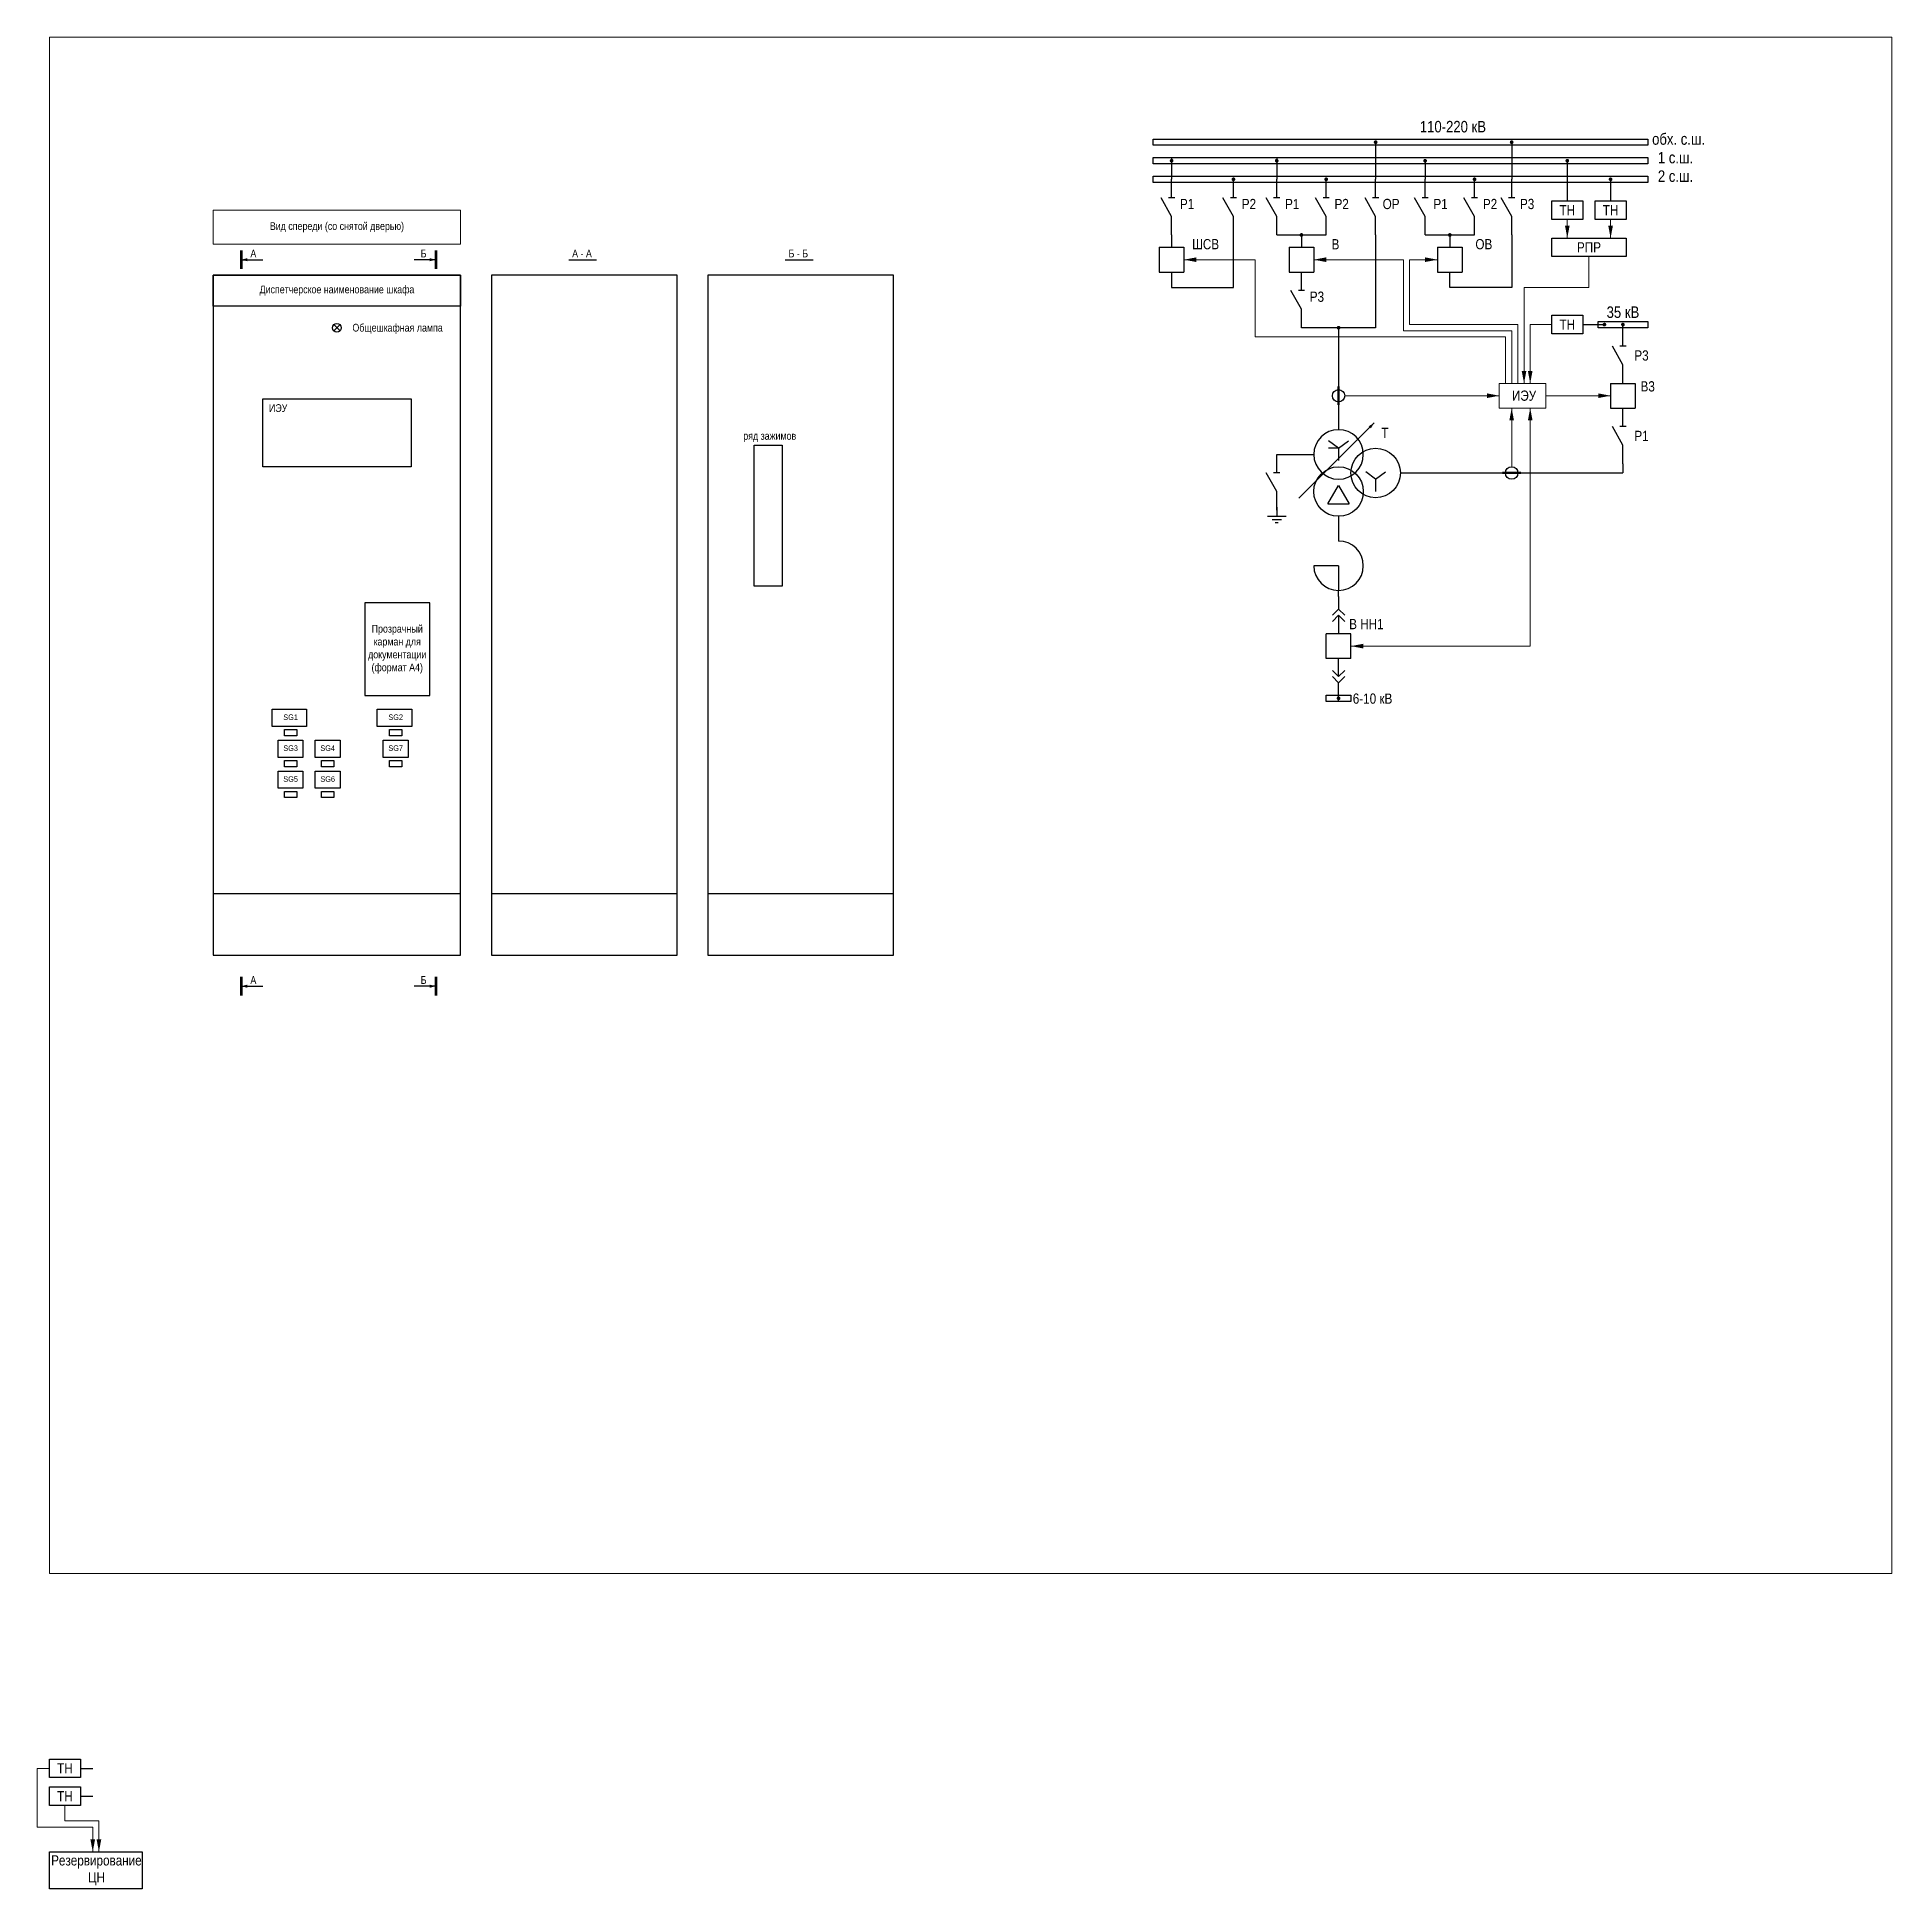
# Model space of a CAD drawing. Header units: millimetres. Extents: x 5769 to 10700, y 4225 to 6895.
# Drawn here: x 8391 to 8991, y 6006 to 6605 of the extents above; entities that cross this region are included whole.
import ezdxf
from ezdxf.enums import TextEntityAlignment as Align

# ---------------------------------------------------------------- set-up
doc = ezdxf.new("R2010")
doc.units = ezdxf.units.MM
for name, color, linetype, lineweight in [('Основная', 7, 'Continuous', 30), ('Толстая', 7, 'Continuous', 53), ('Тонкая', 7, 'Continuous', 13)]:
    doc.layers.add(name, color=color, linetype=linetype, lineweight=lineweight)
doc.styles.add('Narrow', font='ARIALN.TTF')
doc.styles.get("Standard").update_dxf_attribs({"font": 'ARIALN.TTF'})
doc.styles.add('Вывод', font='tahoma.ttf', dxfattribs={"height": 2.5})
doc.styles.add('Компонент', font='ARIALN.TTF', dxfattribs={"height": 3.5})

msp = doc.modelspace()

# ---------------------------------------------------------------- texts
at = {"layer": 'Основная', "style": 'Narrow'}
for s, p in [('А', (8460, 6535)), ('Б', (8515.09, 6535)), ('А - А', (8564.09, 6535)), ('Б - Б', (8634.09, 6535)), ('Общешкафная лампа', (8493, 6511)), ('ИЭУ ', (8466, 6485)), ('А', (8460, 6300)), ('Б', (8515.09, 6300))]:
    msp.add_text(s, height=2.5, dxfattribs=at).set_placement(p, align=Align.MIDDLE_LEFT)
for s, height, p in [('ряд зажимов', 2.5, (8628, 6476)), ('SG1', 1.8, (8473, 6385)), ('SG2', 1.8, (8507, 6385)), ('SG3', 1.8, (8473, 6375)), ('SG4', 1.8, (8485, 6375)), ('SG7', 1.8, (8507, 6375)), ('SG5', 1.8, (8473, 6365)), ('SG6', 1.8, (8485, 6365))]:
    msp.add_text(s, height=height, dxfattribs=at).set_placement(p, align=Align.MIDDLE_CENTER)
at = {"layer": 'Основная', "attachment_point": 5, "style": 'Narrow'}
for s, insert, char_height, width in [('\\pi-11.1,l11.1,t11.1;110-220 кВ', (8849, 6576), 3.7, 53.3807), ('\\pi-11.1,l11.1,t11.1;обх. с.ш.', (8922, 6572), 3.7, 53.3807), ('\\pi-11.1,l11.1,t11.1;1 с.ш.', (8921, 6566), 3.7, 53.3807), ('\\pi-11.1,l11.1,t11.1;2 с.ш.', (8921, 6560), 3.7, 53.3807), ('\\pi-9.9,l9.9,t9.9;Р1', (8763, 6551), 3.3, 10), ('\\pi-9.9,l9.9,t9.9;Р2', (8783, 6551), 3.3, 10), ('\\pi-9.9,l9.9,t9.9;Р1', (8797, 6551), 3.3, 10), ('\\pi-9.9,l9.9,t9.9;Р2', (8813, 6551), 3.3, 10), ('\\pi-9.9,l9.9,t9.9;ОР', (8829, 6551), 3.3, 10), ('\\pi-9.9,l9.9,t9.9;Р1', (8845, 6551), 3.3, 10), ('\\pi-9.9,l9.9,t9.9;Р2', (8861, 6551), 3.3, 10), ('\\pi-9.9,l9.9,t9.9;Р3', (8873, 6551), 3.3, 10), ('ТН', (8886, 6549), 3.3, 10), ('ТН', (8900, 6549), 3.3, 10), ('\\pi-9.9,l9.9,t9.9;ШСВ', (8769, 6538), 3.3, 10), ('\\pi-9.9,l9.9,t9.9;В', (8811, 6538), 3.3, 10), ('\\pi-9.9,l9.9,t9.9;ОВ', (8859, 6538), 3.3, 10), ('РПР', (8893, 6537), 3.3, 24), ('Диспетчерское наименование шкафа', (8488, 6523), 2.5, 80), ('\\pi-9.9,l9.9,t9.9;Р3', (8805, 6521), 3.3, 10), ('\\pi-11.1,l11.1,t11.1;35 кВ', (8904, 6516), 3.7, 53.3807), ('ТН', (8886, 6512), 3.3, 10), ('\\pi-9.9,l9.9,t9.9;Р3', (8910, 6502), 3.3, 10), ('\\pi-9.9,l9.9,t9.9;В3', (8912, 6492), 3.3, 21.7409), ('ИЭУ', (8872, 6489), 3.3, 22), ('\\pi-9.9,l9.9,t9.9;T', (8827, 6477), 3.3, 21.8485), ('\\pi-9.9,l9.9,t9.9;Р1', (8910, 6476), 3.3, 10), ('Прозрачный карман для документации (формат А4)', (8507.5, 6407), 2.5, 21), ('\\pi-9.9,l9.9,t9.9;В НН1', (8821, 6415.13), 3.3, 21.8485), ('\\pi-9.9,l9.9,t9.9;6-10 кВ', (8823, 6391), 3.3, 40.3325), ('ТН', (8400, 6045), 3.3, 10), ('ТН', (8400, 6036), 3.3, 10), ('Резервирование ЦН', (8410.19, 6012), 3.3, 18.3886)]:
    msp.add_mtext(s, dxfattribs=dict(at, insert=insert, char_height=char_height, width=width))

# ---------------------------------------------------------------- blocks, each defined once
blk = doc.blocks.new('*U14')
at = {"ltscale": 0.25}
for p, q in [((-3.46, -4), (0, 2)), ((0, 2), (3.46, -4)), ((-3.46, -4), (3.46, -4))]:
    blk.add_line(p, q, dxfattribs=at)
blk.add_circle((0, 0), 8, dxfattribs=at)
at = {"layer": 'Основная', "style": 'Компонент'}
blk.add_attdef('ОУ', text='', height=3.5, dxfattribs=at).set_placement((17, 0), align=Align.MIDDLE_CENTER)
blk = doc.blocks.new('*U15')
at = {"ltscale": 0.25}
for p, q in [((0, 0), (-20, 0)), ((14.44, 0), (0, 0))]:
    blk.add_line(p, q, dxfattribs=at)
blk.add_lwpolyline([(-18, 0, 1, 0, 0), (-20, 0, 0, 0, 0)], format="xyseb", dxfattribs=at)
at = {"layer": 'Основная', "style": 'Вывод'}
blk.add_attdef('ОС', text='', height=2.5, dxfattribs=at).set_placement((3, 2), align=Align.MIDDLE_CENTER)
blk = doc.blocks.new('*U43')
at = {"ltscale": 0.25}
for q in [(-3.2, 4.4), (3.2, 4.4), (0, -2), (3.21, 2)]:
    blk.add_line((0, 2), q, dxfattribs=at)
blk.add_circle((0, 0), 8, dxfattribs=at)
at = {"layer": 'Основная', "style": 'Компонент'}
blk.add_attdef('ОУ', text='', height=3.5, dxfattribs=at).set_placement((-17, 0), align=Align.MIDDLE_CENTER)
blk = doc.blocks.new('*U32')
at = {"color": 0}
blk.add_line((0, 0), (6, 3.43), dxfattribs=at)
blk = doc.blocks.new('*U23')
at = {"color": 0}
blk.add_line((0, -1), (0, 1), dxfattribs=at)
blk = doc.blocks.new('*U52')
at = {"color": 0}
for p, q in [((0, 3), (0, 9)), ((0, -9), (0, -3))]:
    blk.add_line(p, q, dxfattribs=at)
at = {"color": 0, "ltscale": 0.25, "rotation": 89.99999999999999}
for name, p in [('*U32', (0, -3)), ('*U23', (0, 3))]:
    blk.add_blockref(name, p, dxfattribs=at)
at = {"layer": 'Основная'}
for tag, height, style, p in [('В1', 2.5, 'Вывод', (2, 7)), ('ОУ', 3.5, 'Компонент', (-12, 0)), ('В2', 2.5, 'Вывод', (2, -7))]:
    blk.add_attdef(tag, text='', height=height, dxfattribs=dict(at, style=style)).set_placement(p, align=Align.MIDDLE_CENTER)
blk = doc.blocks.new('*U53')
at = {"color": 0}
for p, q in [((-3, 0), (3, 0)), ((0, 3), (0, 0)), ((-1.5, -1), (1.5, -1)), ((-0.5, -2), (0.5, -2))]:
    blk.add_line(p, q, dxfattribs=at)
blk = doc.blocks.new('*U62')
at = {"ltscale": 0.25}
for q in [(-3.2, 0.4), (3.2, 0.4), (0, -6)]:
    blk.add_line((0, -2), q, dxfattribs=at)
blk.add_circle((0, 0), 8, dxfattribs=at)
at = {"layer": 'Основная', "style": 'Компонент'}
blk.add_attdef('ОУ', text='', height=3.5, dxfattribs=at).set_placement((17, 0), align=Align.MIDDLE_CENTER)
blk = doc.blocks.new('*U63')
at = {"ltscale": 0.35}
for q in [(0, 8), (8, 0)]:
    blk.add_line((0, 0), q, dxfattribs=at)
blk.add_arc((0, 0), 8, 0, 270, dxfattribs=at)
at = {"layer": 'Основная', "style": 'Компонент'}
blk.add_attdef('ОУ', text='', height=3.5, dxfattribs=at).set_placement((17, 0), align=Align.MIDDLE_CENTER)
blk = doc.blocks.new('*U29')
at = {"color": 0}
for p, q in [((0, 0), (-8, 0)), ((-8, -8), (-8, 0)), ((0, -8), (0, 0)), ((0, -8), (-8, -8))]:
    blk.add_line(p, q, dxfattribs=at)
at = {"layer": 'Основная', "style": 'Компонент'}
blk.add_attdef('ОУ', text='', height=3.5, dxfattribs=at).set_placement((-15, -3), align=Align.MIDDLE_CENTER)
blk = doc.blocks.new('*U72')
at = {"layer": 'Основная', "ltscale": 0.25}
for p, q in [((2, 2), (0, 0)), ((0, 0), (2, -2))]:
    blk.add_line(p, q, dxfattribs=at)
blk = doc.blocks.new('*U42')
at = {"color": 0}
for p, q in [((0, 0), (0, 6)), ((0, -6), (0, -2))]:
    blk.add_line(p, q, dxfattribs=at)
at = {"color": 0, "ltscale": 0.25, "rotation": 89.99999999999999}
for p in [(0, 0), (0, -2)]:
    blk.add_blockref('*U72', p, dxfattribs=at)
at = {"layer": 'Основная'}
for tag, height, style, p in [('ОУ1', 3.5, 'Компонент', (-5, 6)), ('В1', 2.5, 'Вывод', (3, 6)), ('ОУ2', 3.5, 'Компонент', (-5, -6)), ('В2', 2.5, 'Вывод', (3, -6))]:
    blk.add_attdef(tag, text='', height=height, dxfattribs=dict(at, style=style)).set_placement(p, align=Align.MIDDLE_CENTER)
blk = doc.blocks.new('*U40')
at = {"color": 0}
for p, q in [((0, 6), (0, 2)), ((0, 0), (0, -6))]:
    blk.add_line(p, q, dxfattribs=at)
at = {"color": 0, "ltscale": 0.25, "xscale": -1, "rotation": 90}
for p in [(0, 2), (0, 0)]:
    blk.add_blockref('*U72', p, dxfattribs=at)
at = {"layer": 'Основная'}
for tag, height, style, p in [('ОУ2', 3.5, 'Компонент', (-5, 6)), ('В2', 2.5, 'Вывод', (3, 6)), ('ОУ1', 3.5, 'Компонент', (-5, -6)), ('В1', 2.5, 'Вывод', (3, -6))]:
    blk.add_attdef(tag, text='', height=height, dxfattribs=dict(at, style=style)).set_placement(p, align=Align.MIDDLE_CENTER)
blk = doc.blocks.new('*U21')
at = {"color": 0}
for p, q in [((0, 3), (0, 9)), ((0, -9), (0, -3))]:
    blk.add_line(p, q, dxfattribs=at)
at = {"color": 0, "ltscale": 0.25, "rotation": 89.99999999999999}
for name, p in [('*U32', (0, -3)), ('*U23', (0, 3))]:
    blk.add_blockref(name, p, dxfattribs=at)
at = {"layer": 'Основная'}
for tag, height, style, p in [('В1', 2.5, 'Вывод', (2, 7)), ('ОУ', 3.5, 'Компонент', (-12, 0)), ('В2', 2.5, 'Вывод', (2, -7))]:
    blk.add_attdef(tag, text='', height=height, dxfattribs=dict(at, style=style)).set_placement(p, align=Align.MIDDLE_CENTER)
blk = doc.blocks.new('*U41')
at = {"ltscale": 0.25}
blk.add_circle((0, 0), 2, dxfattribs=at)
at = {"layer": 'Основная', "color": 0, "lineweight": 50}
blk.add_line((0, -3), (0, 3), dxfattribs=at)
at = {"layer": 'Основная', "style": 'Компонент'}
blk.add_attdef('ОУ', text='', height=3.5, dxfattribs=at).set_placement((-6, 0), align=Align.MIDDLE_CENTER)
blk = doc.blocks.new('*U65')
at = {"ltscale": 0.25}
blk.add_circle((0, 0), 2, dxfattribs=at)
at = {"layer": 'Основная', "color": 0, "lineweight": 50}
blk.add_line((0, 3), (0, -3), dxfattribs=at)
at = {"layer": 'Основная', "style": 'Компонент'}
blk.add_attdef('ОУ', text='', height=3.5, dxfattribs=at).set_placement((-2, 0), align=Align.MIDDLE_CENTER)
blk = doc.blocks.new('*T66')
at = {"layer": 'Defpoints', "color": 8, "linetype": 'ByBlock', "lineweight": 0, "transparency": 16777216}
for p, q in [((0, 0), (80, 0)), ((0, 0), (0, -11)), ((80, 0), (80, -11)), ((0, -11), (80, -11))]:
    blk.add_line(p, q, dxfattribs=at)
at = {"layer": 'Основная', "color": 0, "transparency": 16777216, "insert": (40, -5.5), "char_height": 2.5, "width": 78, "attachment_point": 5}
blk.add_mtext('Вид спереди (со снятой дверью) ', dxfattribs=at)

# ---------------------------------------------------------------- linework, layer by layer
at = {"layer": 'Основная'}
for p, q in [((8824, 6571), (8824, 6559)), ((8868, 6571), (8868, 6559)), ((8758, 6566), (8758, 6559)), ((8792, 6566), (8792, 6559)), ((8840, 6565), (8840, 6559)), ((8886, 6565), (8886, 6552)), ((8900, 6559), (8900, 6552)), ((8758, 6541), (8758, 6537)), ((8778, 6524), (8778, 6541)), ((8792, 6541), (8808, 6541)), ((8800, 6541), (8800, 6537)), ((8824, 6541), (8824, 6511)), ((8840, 6541), (8856, 6541)), ((8848, 6541), (8848, 6537)), ((8868, 6541), (8868, 6524)), ((8758, 6529), (8758, 6524)), ((8848, 6524), (8848, 6529)), ((8758, 6524), (8778, 6524)), ((8868, 6524), (8848, 6524)), ((8824, 6511), (8800, 6511)), ((8812, 6511), (8812, 6483)), ((8891, 6512), (8898, 6512)), ((8904, 6511), (8904, 6512)), ((8812, 6486), (8812, 6478)), ((8832, 6464), (8904, 6464)), ((8904, 6467), (8904, 6464)), ((8812, 6450), (8812, 6442)), ((8812, 6424), (8812, 6426)), ((8812, 6390.13), (8812, 6392.13)), ((8405, 6045), (8409, 6045)), ((8405, 6036), (8409, 6036))]:
    msp.add_line(p, q, dxfattribs=at)
at = {"layer": 'Основная', "ltscale": 100}
msp.add_line((8448, 6328), (8528, 6328), dxfattribs=at)
at = {"layer": 'Основная'}
for points in [[(8752, 6572), (8912, 6572), (8912, 6570), (8752, 6570)], [(8752, 6566), (8912, 6566), (8912, 6564), (8752, 6564)], [(8752, 6560), (8912, 6560), (8912, 6558), (8752, 6558)], [(8881, 6552), (8891, 6552), (8891, 6546), (8881, 6546)], [(8895, 6552), (8905, 6552), (8905, 6546), (8895, 6546)], [(8881, 6540), (8905, 6540), (8905, 6534), (8881, 6534)], [(8448, 6308), (8528, 6308), (8528, 6528), (8448, 6528)], [(8598, 6528), (8538, 6528), (8538, 6308), (8598, 6308)], [(8668, 6528), (8608, 6528), (8608, 6308), (8668, 6308)], [(8881, 6515), (8891, 6515), (8891, 6509), (8881, 6509)], [(8896, 6513), (8912, 6513), (8912, 6511), (8896, 6511)], [(8464, 6488), (8512, 6488), (8512, 6466), (8464, 6466)], [(8623, 6473), (8632, 6473), (8632, 6427.43), (8623, 6427.43)], [(8497, 6392), (8518, 6392), (8518, 6422), (8497, 6422)], [(8808, 6392.13), (8816, 6392.13), (8816, 6390.13), (8808, 6390.13)], [(8471, 6381), (8475, 6381), (8475, 6379), (8471, 6379)], [(8505, 6381), (8509, 6381), (8509, 6379), (8505, 6379)], [(8471, 6371), (8475, 6371), (8475, 6369), (8471, 6369)], [(8483, 6371), (8487, 6371), (8487, 6369), (8483, 6369)], [(8505, 6371), (8509, 6371), (8509, 6369), (8505, 6369)], [(8471, 6361), (8475, 6361), (8475, 6359), (8471, 6359)], [(8483, 6361), (8487, 6361), (8487, 6359), (8483, 6359)], [(8395, 6048), (8405, 6048), (8405, 6042), (8395, 6042)], [(8395, 6039), (8405, 6039), (8405, 6033), (8395, 6033)], [(8395, 6018), (8425, 6018), (8425, 6006), (8395, 6006)]]:
    msp.add_lwpolyline(points, close=True, dxfattribs=at)
at = {"layer": 'Основная', "ltscale": 0.25, "const_width": 0.6}
for points in [[(8823.7, 6571, 1), (8824.3, 6571, 1)], [(8867.7, 6571, 1), (8868.3, 6571, 1)], [(8757.7, 6565, 1), (8758.3, 6565, 1)], [(8791.7, 6565, 1), (8792.3, 6565, 1)], [(8839.7, 6565, 1), (8840.3, 6565, 1)], [(8885.7, 6565, 1), (8886.3, 6565, 1)], [(8777.7, 6559, 1), (8778.3, 6559, 1)], [(8807.7, 6559, 1), (8808.3, 6559, 1)], [(8855.7, 6559, 1), (8856.3, 6559, 1)], [(8899.7, 6559, 1), (8900.3, 6559, 1)], [(8799.7, 6541, 1), (8800.3, 6541, 1)], [(8847.7, 6541, 1), (8848.3, 6541, 1)], [(8811.7, 6511, 1), (8812.3, 6511, 1)], [(8897.7, 6512, 1), (8898.3, 6512, 1)], [(8903.7, 6512, 1), (8904.3, 6512, 1)], [(8811.7, 6391.13, 1), (8812.3, 6391.13, 1)]]:
    msp.add_lwpolyline(points, format="xyb", close=True, dxfattribs=at)
at = {"layer": 'Основная', "ltscale": 100}
msp.add_lwpolyline([(8448, 6528), (8528, 6528), (8528, 6518), (8448, 6518)], close=True, dxfattribs=at)
for points in [[(8457, 6533, 0, 1, 0), (8459, 6533, 0, 0, 0)], [(8520, 6533, 0, 1, 0), (8518, 6533, 0, 0, 0)], [(8457, 6298, 0, 1, 0), (8459, 6298, 0, 0, 0)], [(8520, 6298, 0, 1, 0), (8518, 6298, 0, 0, 0)]]:
    msp.add_lwpolyline(points, format="xyseb", dxfattribs=at)
for points in [[(8457, 6533), (8464, 6533)], [(8520, 6533), (8513, 6533)], [(8563, 6533), (8572, 6533)], [(8633, 6533), (8642, 6533)], [(8487, 6512), (8489, 6510)], [(8487, 6510), (8489, 6512)], [(8538, 6328), (8598, 6328)], [(8608, 6328), (8668, 6328)], [(8457, 6298), (8464, 6298)], [(8520, 6298), (8513, 6298)]]:
    msp.add_lwpolyline(points, dxfattribs=at)
at = {"layer": 'Основная', "ltscale": 0.35}
for points in [[(8792, 6470), (8794, 6470)], [(8794, 6470), (8804, 6470)]]:
    msp.add_lwpolyline(points, dxfattribs=at)
for points in [[(8467, 6387.6), (8478.2, 6387.6), (8478.2, 6382), (8467, 6382)], [(8501, 6387.6), (8512.2, 6387.6), (8512.2, 6382), (8501, 6382)], [(8469, 6377.6), (8477, 6377.6), (8477, 6372), (8469, 6372)], [(8481, 6377.6), (8489, 6377.6), (8489, 6372), (8481, 6372)], [(8503, 6377.6), (8511, 6377.6), (8511, 6372), (8503, 6372)], [(8469, 6367.6), (8477, 6367.6), (8477, 6362), (8469, 6362)], [(8481, 6367.6), (8489, 6367.6), (8489, 6362), (8481, 6362)]]:
    msp.add_lwpolyline(points, close=True, dxfattribs=at)
msp.add_circle((8488, 6511), 1.41, dxfattribs=at)
at = {"layer": 'Толстая', "ltscale": 100}
for points in [[(8457, 6536), (8457, 6530)], [(8520, 6536), (8520, 6530)], [(8457, 6301), (8457, 6295)], [(8520, 6301), (8520, 6295)]]:
    msp.add_lwpolyline(points, dxfattribs=at)
at = {"layer": 'Тонкая'}
for p, q in [((8886, 6546), (8886, 6540)), ((8900, 6546), (8900, 6540)), ((8893, 6534), (8893, 6524)), ((8762, 6533), (8785, 6533)), ((8785, 6533), (8785, 6508)), ((8804, 6533), (8833, 6533)), ((8833, 6533), (8833, 6510)), ((8835, 6533), (8835, 6512)), ((8844, 6533), (8835, 6533)), ((8893, 6524), (8872, 6524)), ((8872, 6524), (8872, 6493)), ((8833, 6510), (8868, 6510)), ((8835, 6512), (8870, 6512)), ((8868, 6510), (8868, 6493)), ((8870, 6512), (8870, 6493)), ((8874, 6512), (8874, 6493)), ((8881, 6512), (8874, 6512)), ((8785, 6508), (8866, 6508)), ((8866, 6508), (8866, 6493)), ((8872, 6493), (8872, 6493)), ((8872, 6493), (8872, 6493)), ((8874, 6493), (8874, 6493)), ((8874, 6493), (8874, 6493)), ((8814, 6489), (8864, 6489)), ((8879, 6489), (8900, 6489)), ((8868, 6466), (8868, 6485)), ((8874, 6408), (8874, 6485)), ((8816, 6408), (8874, 6408)), ((8395, 6045), (8391, 6045)), ((8391, 6045), (8391, 6026)), ((8400, 6033), (8400, 6028)), ((8391, 6026), (8409, 6026)), ((8400, 6028), (8411, 6028)), ((8409, 6026), (8409, 6018)), ((8411, 6028), (8411, 6018))]:
    msp.add_line(p, q, dxfattribs=at)
at = {"layer": 'Тонкая', "color": 6}
msp.add_lwpolyline([(8395, 6605), (8991, 6605), (8991, 6108), (8395, 6108)], close=True, dxfattribs=at)
at = {"layer": 'Тонкая', "ltscale": 0.3}
for points in [[(8886, 6540, 0, 1.5, 0), (8886, 6544, 0, 0, 0)], [(8900, 6540, 0, 1.5, 0), (8900, 6544, 0, 0, 0)], [(8762, 6533, 0, 1.5, 0), (8766, 6533, 0, 0, 0)], [(8804, 6533, 0, 1.5, 0), (8808, 6533, 0, 0, 0)], [(8844, 6533, 0, 1.5, 0), (8840, 6533, 0, 0, 0)], [(8872, 6493, 0, 1.5, 0), (8872, 6497, 0, 0, 0)], [(8874, 6493, 0, 1.5, 0), (8874, 6497, 0, 0, 0)], [(8864, 6489, 0, 1.5, 0), (8860, 6489, 0, 0, 0)], [(8900, 6489, 0, 1.5, 0), (8896, 6489, 0, 0, 0)], [(8868, 6485, 0, 1.5, 0), (8868, 6481, 0, 0, 0)], [(8874, 6485, 0, 1.5, 0), (8874, 6481, 0, 0, 0)], [(8816, 6408, 0, 1.5, 0), (8820, 6408, 0, 0, 0)], [(8409, 6018, 0, 1.5, 0), (8409, 6022, 0, 0, 0)], [(8411, 6018, 0, 1.5, 0), (8411, 6022, 0, 0, 0)]]:
    msp.add_lwpolyline(points, format="xyseb", dxfattribs=at)
at = {"layer": 'Тонкая'}
msp.add_lwpolyline([(8864, 6493), (8879, 6493), (8879, 6485), (8864, 6485)], close=True, dxfattribs=at)

# ---------------------------------------------------------------- block references
msp.add_blockref('*T66', (8448, 6549))
at = {"layer": 'Основная'}
for p in [(8758, 6550), (8778, 6550), (8792, 6550), (8808, 6550), (8824, 6550), (8840, 6550), (8856, 6550), (8868, 6550), (8800, 6520), (8904, 6502), (8904, 6476)]:
    msp.add_blockref('*U21', p, dxfattribs=at)
at = {"layer": 'Основная', "ltscale": 0.25}
for name, p, rotation in [('*U29', (8754, 6529), 180), ('*U29', (8796, 6529), 180), ('*U29', (8844, 6529), 180), ('*U29', (8900, 6485), 180), ('*U65', (8868, 6464), 270)]:
    msp.add_blockref(name, p, dxfattribs=dict(at, rotation=rotation))
for name, p in [('*U41', (8812, 6489)), ('*U40', (8812, 6418)), ('*U29', (8816, 6412)), ('*U42', (8812, 6398.13))]:
    msp.add_blockref(name, p, dxfattribs=at)
at = {"layer": 'Основная', "ltscale": 0.35}
for name, p, rotation in [('*U15', (8809.36, 6466.05), 224.9999999999999), ('*U63', (8812, 6434), 180)]:
    msp.add_blockref(name, p, dxfattribs=dict(at, rotation=rotation))
at = {"layer": 'Основная', "ltscale": 0.35, "xscale": -1}
msp.add_blockref('*U43', (8812, 6470), dxfattribs=at)
at = {"layer": 'Основная', "ltscale": 0.35}
for name, p in [('*U52', (8792, 6461)), ('*U62', (8824, 6464)), ('*U14', (8812, 6458)), ('*U53', (8792, 6450))]:
    msp.add_blockref(name, p, dxfattribs=at)

msp.set_redraw_order([(e.dxf.handle, doc.entitydb.next_handle()) for e in msp.query("TEXT MTEXT ATTDEF DIMENSION ARC_DIMENSION")])  # texts and dimensions are drawn at this point

doc.saveas('drawing.dxf')
